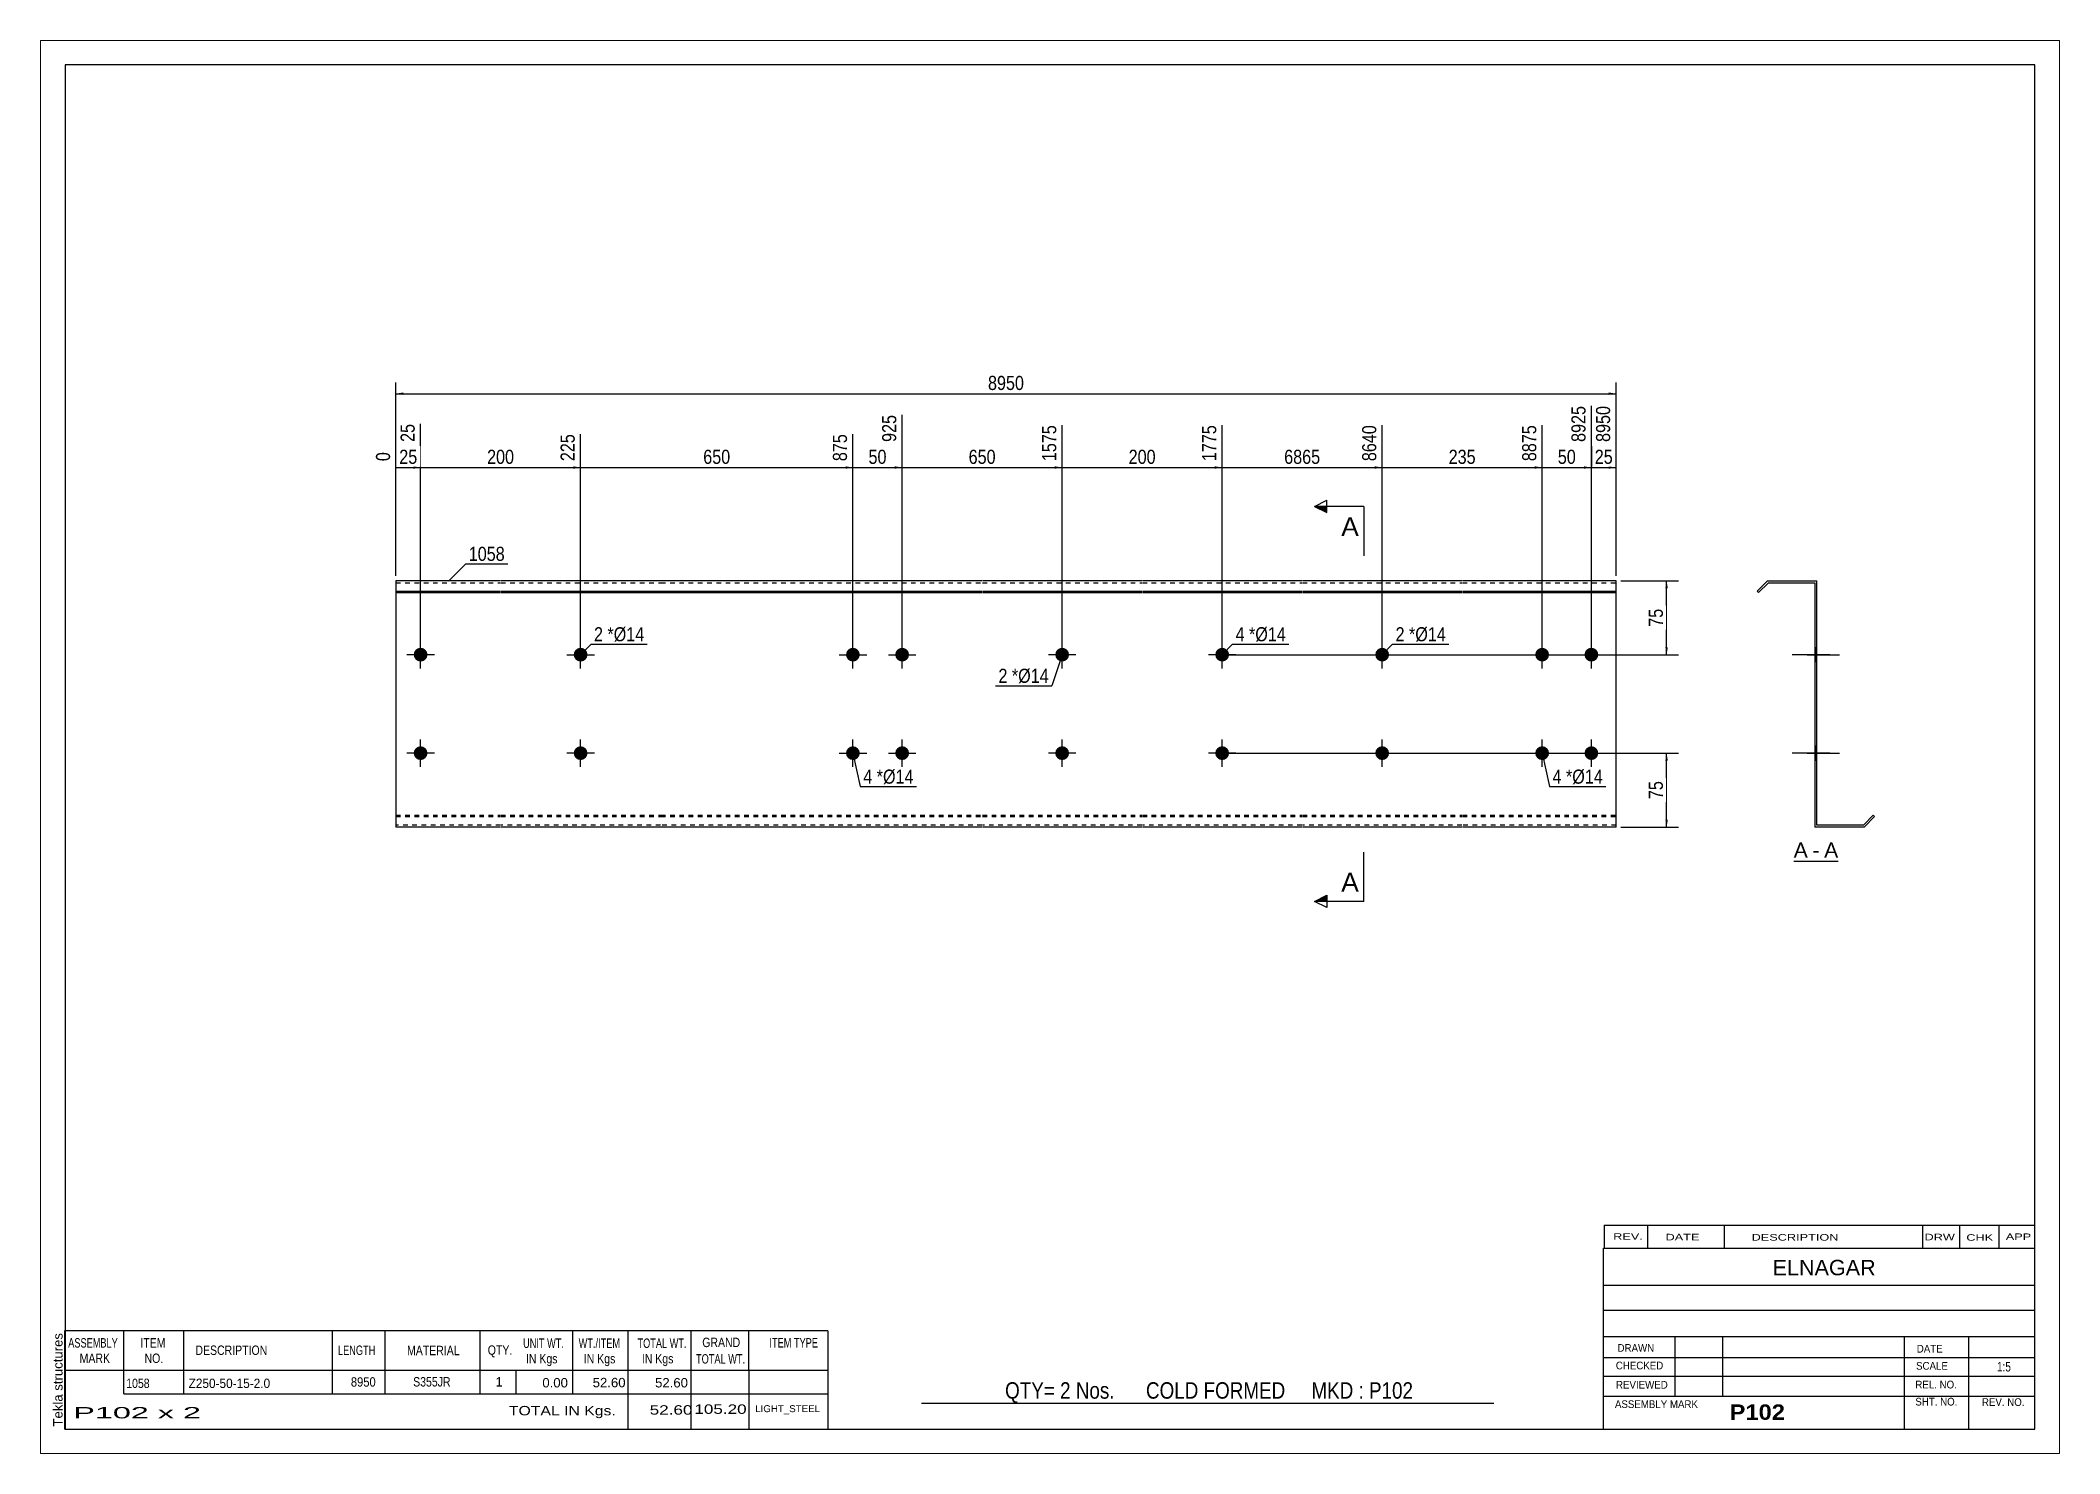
# Paper-space layout 'Layout1' of a CAD drawing. Header units: millimetres. Extents: x 0 to 410, y 0 to 287.
# The model-space entities are those that its viewports show. They can reach past a viewport. Long polylines and large blocks are cut down to what shows.
import ezdxf

# ---------------------------------------------------------------- set-up
doc = ezdxf.new("R2010")
doc.units = ezdxf.units.MM
doc.linetypes.add('DXK_LINE_DOT1', pattern=[1.8814, 0.9407, -0.9407])
doc.layers.add('Viewport layer', color=7, linetype='Continuous', plot=False)
doc.styles.add('Arial', font='ARIAL.TTF', dxfattribs={"height": 0.2})
doc.styles.add('Arial Bold', font='ARIALBD.TTF', dxfattribs={"height": 0.2})
doc.styles.add('Arial Narrow', font='ARIALN.TTF', dxfattribs={"height": 0.2})

# ---------------------------------------------------------------- blocks, each defined once
blk = doc.blocks.new('Unknown-629082583-1634')
at = {"color": 5, "linetype": 'Continuous'}
for p, q in [((332.8, 129.75), (-67.2, 129.75)), ((-67.2, 129.75), (-67.2, -147.25)), ((332.8, -147.25), (332.8, 129.75)), ((-67.2, -147.25), (332.8, -147.25))]:
    blk.add_line(p, q, dxfattribs=at)
at = {"color": 174, "linetype": 'Continuous', "style": 'Arial'}
blk.add_text('Tekla structures', height=1.9102, rotation=90, dxfattribs=at).set_placement((-67.7, -146.75))
blk = doc.blocks.new('Unknown-629082583-12 - 1232')
at = {"color": 7, "linetype": 'Continuous'}
blk.add_line((283.81, -31.95), (292.84, -31.95), dxfattribs=at)
at = {"color": 0, "linetype": 'Continuous'}
blk.add_wipeout([(286.65, -31.2), (286.65, -28), (283.81, -28), (283.81, -31.2)], dxfattribs=at)
blk.add_wipeout([(289.03, -31.2), (289.03, -28), (287.61, -28), (287.61, -31.2)], dxfattribs=at)
at = {"color": 96, "linetype": 'Continuous', "style": 'Arial'}
blk.add_text('A', height=3.06, dxfattribs=at).set_placement((283.81, -31.2))
at = {"color": 0, "linetype": 'Continuous'}
blk.add_wipeout([(292.84, -31.2), (292.84, -28), (289.99, -28), (289.99, -31.2)], dxfattribs=at)
at = {"color": 96, "linetype": 'Continuous', "style": 'Arial'}
for s, p in [('A', (289.99, -31.2)), ('-', (287.61, -31.2))]:
    blk.add_text(s, height=3.06, dxfattribs=at).set_placement(p)
blk = doc.blocks.new('Bolt-629082583-1223 - 1203')
at = {"linetype": 'Continuous'}
blk.add_hatch(color=3, dxfattribs=at).paths.add_polyline_path([(133.87, -10, -1), (136.67, -10, -1)])
at = {"color": 3, "linetype": 'Continuous'}
for p, q in [((135.27, -12.8), (135.27, -7.2)), ((138.07, -10), (132.47, -10))]:
    blk.add_line(p, q, dxfattribs=at)
blk = doc.blocks.new('Part-629082583-1218 - 1203')
at = {"color": 2, "linetype": 'Continuous'}
for p, q in [((21.19, 25), (0, 25)), ((0, 25), (0, -25)), ((53.68, 25), (21.29, 25)), ((118.98, 25), (53.78, 25)), ((151.46, 25), (119.08, 25)), ((183.95, 25), (151.56, 25)), ((216.44, 25), (184.05, 25)), ((247.73, 25), (216.54, 25)), ((247.73, -25), (247.73, 25)), ((0, 22.88), (21.19, 22.88)), ((0, 22.6), (21.19, 22.6)), ((21.29, 22.88), (53.68, 22.88)), ((21.29, 22.6), (53.68, 22.6)), ((53.78, 22.88), (118.98, 22.88)), ((53.78, 22.6), (118.98, 22.6)), ((119.08, 22.88), (151.46, 22.88)), ((119.08, 22.6), (151.46, 22.6)), ((151.56, 22.88), (183.95, 22.88)), ((151.56, 22.6), (183.95, 22.6)), ((184.05, 22.88), (216.44, 22.88)), ((184.05, 22.6), (216.44, 22.6)), ((216.54, 22.88), (247.73, 22.88)), ((216.54, 22.6), (247.73, 22.6)), ((21.19, -25), (0, -25)), ((53.68, -25), (21.29, -25)), ((118.98, -25), (53.78, -25)), ((151.46, -25), (119.08, -25)), ((183.95, -25), (151.56, -25)), ((216.44, -25), (184.05, -25)), ((247.73, -25), (216.54, -25))]:
    blk.add_line(p, q, dxfattribs=at)
at = {"color": 7, "linetype": 'DXK_LINE_DOT1'}
for p, q in [((0, 24.6), (21.19, 24.6)), ((21.29, 24.6), (53.68, 24.6)), ((53.78, 24.6), (118.98, 24.6)), ((119.08, 24.6), (151.46, 24.6)), ((151.56, 24.6), (183.95, 24.6)), ((184.05, 24.6), (216.44, 24.6)), ((216.54, 24.6), (247.73, 24.6)), ((0, -22.6), (21.19, -22.6)), ((0, -22.88), (21.19, -22.88)), ((21.19, -24.6), (0, -24.6)), ((21.29, -22.6), (53.68, -22.6)), ((21.29, -22.88), (53.68, -22.88)), ((53.68, -24.6), (21.29, -24.6)), ((53.78, -22.6), (118.98, -22.6)), ((53.78, -22.88), (118.98, -22.88)), ((118.98, -24.6), (53.78, -24.6)), ((119.08, -22.6), (151.46, -22.6)), ((119.08, -22.88), (151.46, -22.88)), ((151.46, -24.6), (119.08, -24.6)), ((151.56, -22.6), (183.95, -22.6)), ((151.56, -22.88), (183.95, -22.88)), ((183.95, -24.6), (151.56, -24.6)), ((184.05, -22.6), (216.44, -22.6)), ((184.05, -22.88), (216.44, -22.88)), ((216.44, -24.6), (184.05, -24.6)), ((216.54, -22.6), (247.73, -22.6)), ((216.54, -22.88), (247.73, -22.88)), ((247.73, -24.6), (216.54, -24.6))]:
    blk.add_line(p, q, dxfattribs=at)
blk = doc.blocks.new('Bolt-629082583-1219 - 1203')
at = {"linetype": 'Continuous'}
for points in [[(3.6, 10, -1), (6.4, 10, -1)], [(166.36, 10, -1), (169.16, 10, -1)]]:
    blk.add_hatch(color=3, dxfattribs=at).paths.add_polyline_path(points)
at = {"color": 3, "linetype": 'Continuous'}
for p, q in [((5, 7.2), (5, 12.8)), ((167.76, 7.2), (167.76, 12.8)), ((7.8, 10), (2.2, 10)), ((170.56, 10), (164.96, 10))]:
    blk.add_line(p, q, dxfattribs=at)
blk = doc.blocks.new('Bolt-629082583-1220 - 1203')
at = {"linetype": 'Continuous'}
for points in [[(3.6, -10, -1), (6.4, -10, -1)], [(166.36, -10, -1), (169.16, -10, -1)]]:
    blk.add_hatch(color=3, dxfattribs=at).paths.add_polyline_path(points)
at = {"color": 3, "linetype": 'Continuous'}
for p, q in [((5, -12.8), (5, -7.2)), ((167.76, -12.8), (167.76, -7.2)), ((7.8, -10), (2.2, -10)), ((170.56, -10), (164.96, -10))]:
    blk.add_line(p, q, dxfattribs=at)
blk = doc.blocks.new('Bolt-629082583-1221 - 1203')
at = {"linetype": 'Continuous'}
for points in [[(91.38, 10, -1), (94.18, 10, -1)], [(101.38, 10, -1), (104.18, 10, -1)], [(91.38, -10, -1), (94.18, -10, -1)], [(101.38, -10, -1), (104.18, -10, -1)]]:
    blk.add_hatch(color=3, dxfattribs=at).paths.add_polyline_path(points)
at = {"color": 3, "linetype": 'Continuous'}
for p, q in [((92.78, 7.2), (92.78, 12.8)), ((102.78, 7.2), (102.78, 12.8)), ((89.98, 10), (95.58, 10)), ((99.98, 10), (105.58, 10)), ((92.78, -12.8), (92.78, -7.2)), ((102.78, -12.8), (102.78, -7.2)), ((89.98, -10), (95.58, -10)), ((99.98, -10), (105.58, -10))]:
    blk.add_line(p, q, dxfattribs=at)
blk = doc.blocks.new('Bolt-629082583-1222 - 1203')
at = {"linetype": 'Continuous'}
blk.add_hatch(color=3, dxfattribs=at).paths.add_polyline_path([(36.09, 10, -1), (38.89, 10, -1)])
at = {"color": 3, "linetype": 'Continuous'}
for p, q in [((37.49, 7.2), (37.49, 12.8)), ((34.69, 10), (40.29, 10))]:
    blk.add_line(p, q, dxfattribs=at)
blk = doc.blocks.new('Bolt-629082583-1224 - 1203')
at = {"linetype": 'Continuous'}
blk.add_hatch(color=3, dxfattribs=at).paths.add_polyline_path([(36.09, -10, -1), (38.89, -10, -1)])
at = {"color": 3, "linetype": 'Continuous'}
for p, q in [((37.49, -12.8), (37.49, -7.2)), ((40.29, -10), (34.69, -10))]:
    blk.add_line(p, q, dxfattribs=at)
blk = doc.blocks.new('Bolt-629082583-1225 - 1203')
at = {"linetype": 'Continuous'}
blk.add_hatch(color=3, dxfattribs=at).paths.add_polyline_path([(133.87, 10, -1), (136.67, 10, -1)])
at = {"color": 3, "linetype": 'Continuous'}
for p, q in [((135.27, 7.2), (135.27, 12.8)), ((138.07, 10), (132.47, 10))]:
    blk.add_line(p, q, dxfattribs=at)
blk = doc.blocks.new('Bolt-629082583-1226 - 1203')
at = {"linetype": 'Continuous'}
for points in [[(231.33, 10, -1), (234.13, 10, -1)], [(241.33, 10, -1), (244.13, 10, -1)], [(231.33, -10, -1), (234.13, -10, -1)], [(241.33, -10, -1), (244.13, -10, -1)]]:
    blk.add_hatch(color=3, dxfattribs=at).paths.add_polyline_path(points)
at = {"color": 3, "linetype": 'Continuous'}
for p, q in [((232.73, 7.2), (232.73, 12.8)), ((242.73, 7.2), (242.73, 12.8)), ((229.93, 10), (235.53, 10)), ((239.93, 10), (245.53, 10)), ((232.73, -12.8), (232.73, -7.2)), ((242.73, -12.8), (242.73, -7.2)), ((229.93, -10), (235.53, -10)), ((239.93, -10), (245.53, -10))]:
    blk.add_line(p, q, dxfattribs=at)
blk = doc.blocks.new('Bolt-629082583-1227 - 1203')
at = {"linetype": 'Continuous'}
for points in [[(198.85, 10, -1), (201.65, 10, -1)], [(198.85, -10, -1), (201.65, -10, -1)]]:
    blk.add_hatch(color=3, dxfattribs=at).paths.add_polyline_path(points)
at = {"color": 3, "linetype": 'Continuous'}
for p, q in [((200.25, 7.2), (200.25, 12.8)), ((197.45, 10), (203.05, 10)), ((200.25, -12.8), (200.25, -7.2)), ((197.45, -10), (203.05, -10))]:
    blk.add_line(p, q, dxfattribs=at)
blk = doc.blocks.new('Bolt-629082583-1240 - 1232')
at = {"linetype": 'Continuous'}
blk.add_hatch(color=3, dxfattribs=at).paths.add_polyline_path([(288.12, -8.6), (288.12, -11.4), (288.52, -11.4), (288.52, -8.6)])
at = {"color": 3, "linetype": 'Continuous'}
for p, q in [((286.52, -10), (293.12, -10)), ((288.12, -8.6), (288.52, -8.6)), ((288.12, -11.4), (288.52, -11.4))]:
    blk.add_line(p, q, dxfattribs=at)
blk = doc.blocks.new('Part-629082583-1234 - 1232')
at = {"color": 2, "linetype": 'Continuous'}
for p, q in [((278.52, 25), (276.4, 22.88)), ((278.52, 25), (288.52, 25)), ((288.52, -24.6), (288.52, 25)), ((276.4, 22.88), (276.68, 22.6)), ((278.69, 24.6), (276.68, 22.6)), ((278.69, 24.6), (288.12, 24.6)), ((288.12, 24.6), (288.12, -25)), ((297.96, -24.6), (288.52, -24.6)), ((297.96, -24.6), (299.96, -22.6)), ((298.12, -25), (300.24, -22.88)), ((300.24, -22.88), (299.96, -22.6)), ((298.12, -25), (288.12, -25))]:
    blk.add_line(p, q, dxfattribs=at)
blk = doc.blocks.new('Bolt-629082583-1235 - 1232')
at = {"linetype": 'Continuous'}
blk.add_hatch(color=3, dxfattribs=at).paths.add_polyline_path([(288.12, 11.4), (288.12, 8.6), (288.52, 8.6), (288.52, 11.4)])
blk.add_hatch(color=3, dxfattribs=at).paths.add_polyline_path([(288.12, 11.4), (288.12, 8.6), (288.52, 8.6), (288.52, 11.4)])
at = {"color": 3, "linetype": 'Continuous'}
for p, q in [((286.52, 10), (293.12, 10)), ((286.52, 10), (293.12, 10)), ((288.12, 11.4), (288.52, 11.4)), ((288.12, 11.4), (288.52, 11.4)), ((288.12, 8.6), (288.52, 8.6)), ((288.12, 8.6), (288.52, 8.6))]:
    blk.add_line(p, q, dxfattribs=at)
blk = doc.blocks.new('Bolt-629082583-1236 - 1232')
at = {"linetype": 'Continuous'}
blk.add_hatch(color=3, dxfattribs=at).paths.add_polyline_path([(288.12, -8.6), (288.12, -11.4), (288.52, -11.4), (288.52, -8.6)])
blk.add_hatch(color=3, dxfattribs=at).paths.add_polyline_path([(288.12, -8.6), (288.12, -11.4), (288.52, -11.4), (288.52, -8.6)])
at = {"color": 3, "linetype": 'Continuous'}
for p, q in [((286.52, -10), (293.12, -10)), ((286.52, -10), (293.12, -10)), ((288.12, -8.6), (288.52, -8.6)), ((288.12, -8.6), (288.52, -8.6)), ((288.12, -11.4), (288.52, -11.4)), ((288.12, -11.4), (288.52, -11.4))]:
    blk.add_line(p, q, dxfattribs=at)
blk = doc.blocks.new('Bolt-629082583-1237 - 1232')
at = {"linetype": 'Continuous'}
for points in [[(288.12, 11.4), (288.12, 8.6), (288.52, 8.6), (288.52, 11.4)], [(288.12, 11.4), (288.12, 8.6), (288.52, 8.6), (288.52, 11.4)], [(288.12, -8.6), (288.12, -11.4), (288.52, -11.4), (288.52, -8.6)], [(288.12, -8.6), (288.12, -11.4), (288.52, -11.4), (288.52, -8.6)]]:
    blk.add_hatch(color=3, dxfattribs=at).paths.add_polyline_path(points)
at = {"color": 3, "linetype": 'Continuous'}
for p, q in [((291.12, 10), (283.52, 10)), ((291.12, 10), (283.52, 10)), ((288.52, 11.4), (288.12, 11.4)), ((288.52, 11.4), (288.12, 11.4)), ((288.52, 8.6), (288.12, 8.6)), ((288.52, 8.6), (288.12, 8.6)), ((291.12, -10), (283.52, -10)), ((291.12, -10), (283.52, -10)), ((288.52, -8.6), (288.12, -8.6)), ((288.52, -8.6), (288.12, -8.6)), ((288.52, -11.4), (288.12, -11.4)), ((288.52, -11.4), (288.12, -11.4))]:
    blk.add_line(p, q, dxfattribs=at)
blk = doc.blocks.new('Bolt-629082583-1238 - 1232')
at = {"linetype": 'Continuous'}
blk.add_hatch(color=3, dxfattribs=at).paths.add_polyline_path([(288.12, 11.4), (288.12, 8.6), (288.52, 8.6), (288.52, 11.4)])
at = {"color": 3, "linetype": 'Continuous'}
for p, q in [((290.42, 10), (283.82, 10)), ((288.52, 11.4), (288.12, 11.4)), ((288.52, 8.6), (288.12, 8.6))]:
    blk.add_line(p, q, dxfattribs=at)
blk = doc.blocks.new('Bolt-629082583-1239 - 1232')
at = {"linetype": 'Continuous'}
blk.add_hatch(color=3, dxfattribs=at).paths.add_polyline_path([(288.12, -8.6), (288.12, -11.4), (288.52, -11.4), (288.52, -8.6)])
at = {"color": 3, "linetype": 'Continuous'}
for p, q in [((286.52, -10), (293.12, -10)), ((288.12, -8.6), (288.52, -8.6)), ((288.12, -11.4), (288.52, -11.4))]:
    blk.add_line(p, q, dxfattribs=at)
blk = doc.blocks.new('Bolt-629082583-1241 - 1232')
at = {"linetype": 'Continuous'}
blk.add_hatch(color=3, dxfattribs=at).paths.add_polyline_path([(288.12, 11.4), (288.12, 8.6), (288.52, 8.6), (288.52, 11.4)])
at = {"color": 3, "linetype": 'Continuous'}
for p, q in [((286.52, 10), (293.12, 10)), ((288.12, 11.4), (288.52, 11.4)), ((288.12, 8.6), (288.52, 8.6))]:
    blk.add_line(p, q, dxfattribs=at)
blk = doc.blocks.new('Bolt-629082583-1242 - 1232')
at = {"linetype": 'Continuous'}
for points in [[(288.12, 11.4), (288.12, 8.6), (288.52, 8.6), (288.52, 11.4)], [(288.12, 11.4), (288.12, 8.6), (288.52, 8.6), (288.52, 11.4)], [(288.12, -8.6), (288.12, -11.4), (288.52, -11.4), (288.52, -8.6)], [(288.12, -8.6), (288.12, -11.4), (288.52, -11.4), (288.52, -8.6)]]:
    blk.add_hatch(color=3, dxfattribs=at).paths.add_polyline_path(points)
at = {"color": 3, "linetype": 'Continuous'}
for p, q in [((291.12, 10), (283.52, 10)), ((291.12, 10), (283.52, 10)), ((288.52, 11.4), (288.12, 11.4)), ((288.52, 11.4), (288.12, 11.4)), ((288.52, 8.6), (288.12, 8.6)), ((288.52, 8.6), (288.12, 8.6)), ((291.12, -10), (283.52, -10)), ((291.12, -10), (283.52, -10)), ((288.52, -8.6), (288.12, -8.6)), ((288.52, -8.6), (288.12, -8.6)), ((288.52, -11.4), (288.12, -11.4)), ((288.52, -11.4), (288.12, -11.4))]:
    blk.add_line(p, q, dxfattribs=at)
blk = doc.blocks.new('Bolt-629082583-1243 - 1232')
at = {"linetype": 'Continuous'}
for points in [[(288.12, 11.4), (288.12, 8.6), (288.52, 8.6), (288.52, 11.4)], [(288.12, -8.6), (288.12, -11.4), (288.52, -11.4), (288.52, -8.6)]]:
    blk.add_hatch(color=3, dxfattribs=at).paths.add_polyline_path(points)
at = {"color": 3, "linetype": 'Continuous'}
for p, q in [((290.12, 10), (283.52, 10)), ((288.52, 11.4), (288.12, 11.4)), ((288.52, 8.6), (288.12, 8.6)), ((290.12, -10), (283.52, -10)), ((288.52, -8.6), (288.12, -8.6)), ((288.52, -11.4), (288.12, -11.4))]:
    blk.add_line(p, q, dxfattribs=at)
blk = doc.blocks.new('StraightDimension-629082583-1304 - 1203')
at = {"linetype": 'Continuous'}
for points in [[(257.75, 23.5), (258, 25), (258.25, 23.5)], [(258.25, 11.5), (258, 10), (257.75, 11.5)]]:
    blk.add_hatch(color=7, dxfattribs=at).paths.add_polyline_path(points)
at = {"color": 7, "linetype": 'Continuous'}
for p, q in [((248.73, 25), (260.4, 25)), ((258, 10), (258, 25)), ((168.76, 10), (260.4, 10))]:
    blk.add_line(p, q, dxfattribs=at)
at = {"color": 0}
blk.add_wipeout([(257.85, 19.93), (253.65, 19.93), (253.65, 15.07), (257.85, 15.07)], dxfattribs=at)
at = {"color": 3, "style": 'Arial Narrow'}
blk.add_text('75', height=2.863, rotation=90.0002, dxfattribs=at).set_placement((257.25, 15.67))
blk = doc.blocks.new('StraightDimension-629082583-1255 - 1203')
at = {"linetype": 'Continuous'}
blk.add_hatch(color=7, dxfattribs=at).paths.add_polyline_path([(246.23, 48.25), (247.73, 48), (246.23, 47.75)])
at = {"color": 7, "linetype": 'Continuous'}
for p, q in [((242.73, 11), (242.73, 60.51)), ((247.73, 26), (247.73, 60.51)), ((242.73, 48), (247.73, 48))]:
    blk.add_line(p, q, dxfattribs=at)
at = {"color": 0}
blk.add_wipeout([(247.66, 48.15), (247.66, 52.35), (242.81, 52.35), (242.81, 48.15)], dxfattribs=at)
at = {"color": 0, "linetype": 'Continuous'}
blk.add_wipeout([(247.13, 61.11), (242.93, 61.11), (242.93, 52.6), (247.13, 52.6)], dxfattribs=at)
at = {"color": 3, "linetype": 'Continuous', "style": 'Arial Narrow'}
blk.add_text('8950', height=2.863, rotation=90.0002, dxfattribs=at).set_placement((246.53, 53.2))
at = {"color": 3, "style": 'Arial Narrow'}
blk.add_text('25', height=2.863, dxfattribs=at).set_placement((243.41, 48.75))
blk = doc.blocks.new('StraightDimension-629082583-1256 - 1203')
at = {"linetype": 'Continuous'}
blk.add_hatch(color=7, dxfattribs=at).paths.add_polyline_path([(241.23, 48.25), (242.73, 48), (241.23, 47.75)])
at = {"color": 7, "linetype": 'Continuous'}
for p, q in [((242.73, 11), (242.73, 60.51)), ((232.73, 11), (232.73, 56.61)), ((232.73, 48), (242.73, 48))]:
    blk.add_line(p, q, dxfattribs=at)
at = {"color": 0}
blk.add_wipeout([(240.16, 48.15), (240.16, 52.35), (235.31, 52.35), (235.31, 48.15)], dxfattribs=at)
at = {"color": 0, "linetype": 'Continuous'}
blk.add_wipeout([(242.13, 61.11), (237.93, 61.11), (237.93, 52.6), (242.13, 52.6)], dxfattribs=at)
at = {"color": 3, "linetype": 'Continuous', "style": 'Arial Narrow'}
blk.add_text('8925', height=2.863, rotation=90.0002, dxfattribs=at).set_placement((241.53, 53.2))
at = {"color": 3, "style": 'Arial Narrow'}
blk.add_text('50', height=2.863, dxfattribs=at).set_placement((235.91, 48.75))
blk = doc.blocks.new('StraightDimension-629082583-1257 - 1203')
at = {"linetype": 'Continuous'}
blk.add_hatch(color=7, dxfattribs=at).paths.add_polyline_path([(231.23, 48.25), (232.73, 48), (231.23, 47.75)])
at = {"color": 7, "linetype": 'Continuous'}
for p, q in [((200.25, 11), (200.25, 56.61)), ((232.73, 11), (232.73, 56.61)), ((200.25, 48), (232.73, 48))]:
    blk.add_line(p, q, dxfattribs=at)
at = {"color": 0, "linetype": 'Continuous'}
blk.add_wipeout([(232.13, 57.21), (227.93, 57.21), (227.93, 48.7), (232.13, 48.7)], dxfattribs=at)
at = {"color": 0}
blk.add_wipeout([(219.83, 48.15), (219.83, 52.35), (213.15, 52.35), (213.15, 48.15)], dxfattribs=at)
at = {"color": 3, "linetype": 'Continuous', "style": 'Arial Narrow'}
blk.add_text('8875', height=2.863, rotation=90.0002, dxfattribs=at).set_placement((231.53, 49.3))
at = {"color": 3, "style": 'Arial Narrow'}
blk.add_text('235', height=2.863, dxfattribs=at).set_placement((213.75, 48.75))
blk = doc.blocks.new('StraightDimension-629082583-1258 - 1203')
at = {"linetype": 'Continuous'}
blk.add_hatch(color=7, dxfattribs=at).paths.add_polyline_path([(198.75, 48.25), (200.25, 48), (198.75, 47.75)])
at = {"color": 7, "linetype": 'Continuous'}
for p, q in [((167.76, 11), (167.76, 56.61)), ((200.25, 11), (200.25, 56.61)), ((167.76, 48), (200.25, 48))]:
    blk.add_line(p, q, dxfattribs=at)
at = {"color": 0, "linetype": 'Continuous'}
blk.add_wipeout([(199.65, 57.21), (195.45, 57.21), (195.45, 48.7), (199.65, 48.7)], dxfattribs=at)
at = {"color": 0}
blk.add_wipeout([(188.26, 48.15), (188.26, 52.35), (179.75, 52.35), (179.75, 48.15)], dxfattribs=at)
at = {"color": 3, "linetype": 'Continuous', "style": 'Arial Narrow'}
blk.add_text('8640', height=2.863, rotation=90.0002, dxfattribs=at).set_placement((199.05, 49.3))
at = {"color": 3, "style": 'Arial Narrow'}
blk.add_text('6865', height=2.863, dxfattribs=at).set_placement((180.35, 48.75))
blk = doc.blocks.new('StraightDimension-629082583-1259 - 1203')
at = {"linetype": 'Continuous'}
blk.add_hatch(color=7, dxfattribs=at).paths.add_polyline_path([(166.26, 48.25), (167.76, 48), (166.26, 47.75)])
at = {"color": 7, "linetype": 'Continuous'}
for p, q in [((135.27, 11), (135.27, 56.61)), ((167.76, 11), (167.76, 56.61)), ((135.27, 48), (167.76, 48))]:
    blk.add_line(p, q, dxfattribs=at)
at = {"color": 0, "linetype": 'Continuous'}
blk.add_wipeout([(167.16, 57.21), (162.96, 57.21), (162.96, 48.7), (167.16, 48.7)], dxfattribs=at)
at = {"color": 0}
blk.add_wipeout([(154.86, 48.15), (154.86, 52.35), (148.17, 52.35), (148.17, 48.15)], dxfattribs=at)
at = {"color": 3, "linetype": 'Continuous', "style": 'Arial Narrow'}
blk.add_text('1775', height=2.863, rotation=90.0002, dxfattribs=at).set_placement((166.56, 49.3))
at = {"color": 3, "style": 'Arial Narrow'}
blk.add_text('200', height=2.863, dxfattribs=at).set_placement((148.77, 48.75))
blk = doc.blocks.new('StraightDimension-629082583-1260 - 1203')
at = {"linetype": 'Continuous'}
blk.add_hatch(color=7, dxfattribs=at).paths.add_polyline_path([(133.77, 48.25), (135.27, 48), (133.77, 47.75)])
at = {"color": 7, "linetype": 'Continuous'}
for p, q in [((102.78, 11), (102.78, 58.68)), ((135.27, 11), (135.27, 56.61)), ((102.78, 48), (135.27, 48))]:
    blk.add_line(p, q, dxfattribs=at)
at = {"color": 0, "linetype": 'Continuous'}
blk.add_wipeout([(134.67, 57.21), (130.47, 57.21), (130.47, 48.7), (134.67, 48.7)], dxfattribs=at)
at = {"color": 0}
blk.add_wipeout([(122.37, 48.15), (122.37, 52.35), (115.68, 52.35), (115.68, 48.15)], dxfattribs=at)
at = {"color": 3, "linetype": 'Continuous', "style": 'Arial Narrow'}
blk.add_text('1575', height=2.863, rotation=90.0002, dxfattribs=at).set_placement((134.07, 49.3))
at = {"color": 3, "style": 'Arial Narrow'}
blk.add_text('650', height=2.863, dxfattribs=at).set_placement((116.28, 48.75))
blk = doc.blocks.new('StraightDimension-629082583-1318 - 1203')
at = {"linetype": 'Continuous'}
for points in [[(1.5, 62.75), (0, 63), (1.5, 63.25)], [(246.23, 63.25), (247.73, 63), (246.23, 62.75)]]:
    blk.add_hatch(color=7, dxfattribs=at).paths.add_polyline_path(points)
at = {"color": 7, "linetype": 'Continuous'}
for p, q in [((0, 26), (0, 65.25)), ((0, 63), (247.73, 63)), ((247.73, 26), (247.73, 65.25))]:
    blk.add_line(p, q, dxfattribs=at)
at = {"color": 0}
blk.add_wipeout([(128.12, 63.15), (128.12, 67.35), (119.61, 67.35), (119.61, 63.15)], dxfattribs=at)
at = {"color": 3, "style": 'Arial Narrow'}
blk.add_text('8950', height=2.863, dxfattribs=at).set_placement((120.21, 63.75))
blk = doc.blocks.new('StraightDimension-629082583-1261 - 1203')
at = {"linetype": 'Continuous'}
blk.add_hatch(color=7, dxfattribs=at).paths.add_polyline_path([(101.28, 48.25), (102.78, 48), (101.28, 47.75)])
at = {"color": 7, "linetype": 'Continuous'}
for p, q in [((102.78, 11), (102.78, 58.68)), ((92.78, 11), (92.78, 54.78)), ((92.78, 48), (102.78, 48))]:
    blk.add_line(p, q, dxfattribs=at)
at = {"color": 0}
blk.add_wipeout([(100.21, 48.15), (100.21, 52.35), (95.35, 52.35), (95.35, 48.15)], dxfattribs=at)
at = {"color": 0, "linetype": 'Continuous'}
blk.add_wipeout([(102.18, 59.28), (97.98, 59.28), (97.98, 52.6), (102.18, 52.6)], dxfattribs=at)
at = {"color": 3, "linetype": 'Continuous', "style": 'Arial Narrow'}
blk.add_text('925', height=2.863, rotation=90.0002, dxfattribs=at).set_placement((101.58, 53.2))
at = {"color": 3, "style": 'Arial Narrow'}
blk.add_text('50', height=2.863, dxfattribs=at).set_placement((95.95, 48.75))
blk = doc.blocks.new('StraightDimension-629082583-1262 - 1203')
at = {"linetype": 'Continuous'}
blk.add_hatch(color=7, dxfattribs=at).paths.add_polyline_path([(91.28, 48.25), (92.78, 48), (91.28, 47.75)])
at = {"color": 7, "linetype": 'Continuous'}
for p, q in [((37.49, 11), (37.49, 54.78)), ((92.78, 11), (92.78, 54.78)), ((37.49, 48), (92.78, 48))]:
    blk.add_line(p, q, dxfattribs=at)
at = {"color": 0, "linetype": 'Continuous'}
blk.add_wipeout([(92.18, 55.38), (87.98, 55.38), (87.98, 48.7), (92.18, 48.7)], dxfattribs=at)
at = {"color": 0}
blk.add_wipeout([(68.48, 48.15), (68.48, 52.35), (61.79, 52.35), (61.79, 48.15)], dxfattribs=at)
at = {"color": 3, "linetype": 'Continuous', "style": 'Arial Narrow'}
blk.add_text('875', height=2.863, rotation=90.0002, dxfattribs=at).set_placement((91.58, 49.3))
at = {"color": 3, "style": 'Arial Narrow'}
blk.add_text('650', height=2.863, dxfattribs=at).set_placement((62.39, 48.75))
blk = doc.blocks.new('StraightDimension-629082583-1263 - 1203')
at = {"linetype": 'Continuous'}
blk.add_hatch(color=7, dxfattribs=at).paths.add_polyline_path([(35.99, 48.25), (37.49, 48), (35.99, 47.75)])
at = {"color": 7, "linetype": 'Continuous'}
for p, q in [((5, 11), (5, 56.86)), ((37.49, 11), (37.49, 54.78)), ((5, 48), (37.49, 48))]:
    blk.add_line(p, q, dxfattribs=at)
at = {"color": 0, "linetype": 'Continuous'}
blk.add_wipeout([(36.89, 55.38), (32.69, 55.38), (32.69, 48.7), (36.89, 48.7)], dxfattribs=at)
at = {"color": 0}
blk.add_wipeout([(24.59, 48.15), (24.59, 52.35), (17.9, 52.35), (17.9, 48.15)], dxfattribs=at)
at = {"color": 3, "linetype": 'Continuous', "style": 'Arial Narrow'}
blk.add_text('225', height=2.863, rotation=90.0002, dxfattribs=at).set_placement((36.29, 49.3))
at = {"color": 3, "style": 'Arial Narrow'}
blk.add_text('200', height=2.863, dxfattribs=at).set_placement((18.5, 48.75))
blk = doc.blocks.new('StraightDimension-629082583-1264 - 1203')
at = {"linetype": 'Continuous'}
blk.add_hatch(color=7, dxfattribs=at).paths.add_polyline_path([(3.5, 48.25), (5, 48), (3.5, 47.75)])
at = {"color": 7, "linetype": 'Continuous'}
for p, q in [((5, 11), (5, 56.86)), ((0, 26), (0, 51.13)), ((0, 48), (5, 48))]:
    blk.add_line(p, q, dxfattribs=at)
at = {"color": 0}
blk.add_wipeout([(4.93, 48.15), (4.93, 52.35), (0.07, 52.35), (0.07, 48.15)], dxfattribs=at)
at = {"color": 0, "linetype": 'Continuous'}
blk.add_wipeout([(4.4, 57.46), (0.2, 57.46), (0.2, 52.6), (4.4, 52.6)], dxfattribs=at)
blk.add_wipeout([(-0.6, 51.73), (-4.8, 51.73), (-4.8, 48.7), (-0.6, 48.7)], dxfattribs=at)
at = {"color": 3, "linetype": 'Continuous', "style": 'Arial Narrow'}
for s, height, p in [('25', 2.863, (3.8, 53.2)), ('0', 2.86, (-1.2, 49.3))]:
    blk.add_text(s, height=height, rotation=90.0002, dxfattribs=at).set_placement(p)
at = {"color": 3, "style": 'Arial Narrow'}
blk.add_text('25', height=2.863, dxfattribs=at).set_placement((0.67, 48.75))
blk = doc.blocks.new('StraightDimension-629082583-1311 - 1203')
at = {"linetype": 'Continuous'}
for points in [[(257.75, -11.5), (258, -10), (258.25, -11.5)], [(258.25, -23.5), (258, -25), (257.75, -23.5)]]:
    blk.add_hatch(color=7, dxfattribs=at).paths.add_polyline_path(points)
at = {"color": 7, "linetype": 'Continuous'}
for p, q in [((168.76, -10), (260.4, -10)), ((258, -25), (258, -10)), ((248.73, -25), (260.4, -25))]:
    blk.add_line(p, q, dxfattribs=at)
at = {"color": 0}
blk.add_wipeout([(257.85, -15.07), (253.65, -15.07), (253.65, -19.93), (257.85, -19.93)], dxfattribs=at)
at = {"color": 3, "style": 'Arial Narrow'}
blk.add_text('75', height=2.863, rotation=90.0002, dxfattribs=at).set_placement((257.25, -19.33))
blk = doc.blocks.new('CBS_BOM-629082583-1662')
at = {"color": 7, "linetype": 'Continuous'}
for p, q in [((-67.23, -135.28), (-67.23, -127.28)), ((-67.23, -127.28), (87.69, -127.28)), ((-55.23, -135.28), (-55.23, -127.28)), ((-43.04, -135.28), (-43.04, -127.28)), ((-12.88, -135.28), (-12.88, -127.28)), ((-2.2, -135.28), (-2.2, -127.28)), ((17.12, -135.28), (17.12, -127.28)), ((35.92, -135.28), (35.92, -127.28)), ((47.13, -135.28), (47.13, -127.28)), ((59.92, -135.28), (59.92, -127.28)), ((71.67, -135.28), (71.67, -127.28)), ((87.69, -127.29), (87.69, -135.27)), ((-67.23, -135.28), (87.69, -135.28)), ((-67.23, -140.08), (-67.23, -135.28)), ((-55.23, -140.08), (-55.23, -135.28)), ((-43.04, -140.08), (-43.04, -135.28)), ((-12.88, -140.08), (-12.88, -135.28)), ((-2.2, -140.08), (-2.2, -135.28)), ((17.12, -140.08), (17.12, -135.28)), ((24.38, -140.08), (24.38, -135.28)), ((35.92, -140.08), (35.92, -135.28)), ((47.13, -140.08), (47.13, -135.28)), ((59.92, -140.08), (59.92, -135.28)), ((71.69, -140.08), (71.69, -135.28)), ((87.69, -135.28), (87.69, -140.08)), ((-67.23, -147.28), (-67.23, -140.1)), ((-55.23, -140.08), (87.69, -140.08)), ((47.13, -147.28), (47.13, -140.1)), ((59.92, -147.28), (59.92, -140.1)), ((71.73, -147.28), (71.73, -140.1)), ((87.69, -140.08), (87.69, -147.28)), ((-67.23, -147.28), (87.69, -147.28))]:
    blk.add_line(p, q, dxfattribs=at)
at = {"color": 3, "linetype": 'Continuous', "style": 'Arial'}
for s, height, width, p in [('ASSEMBLY', 1.91, 0.7, (-66.55, -130.71)), ('ITEM', 1.91, 0.8, (-51.9, -130.71)), ('DESCRIPTION', 1.9102, 0.8, (-40.72, -132.21)), ('LENGTH', 1.91, 0.7, (-11.77, -132.21)), ('MATERIAL', 1.91, 0.8, (2.25, -132.26)), ('QTY.', 1.91, 0.8, (18.64, -132.18)), ('UNIT WT.', 1.91, 0.7, (25.81, -130.78)), ('WT./ITEM', 1.91, 0.7, (37.1, -130.78)), ('TOTAL WT.', 1.91, 0.7, (49.04, -130.78)), ('GRAND', 1.91, 0.8, (62.19, -130.62)), ('ITEM TYPE', 1.91, 0.7, (75.83, -130.7)), ('MARK', 1.91, 0.8, (-64.23, -133.84)), ('NO.', 1.91, 0.8, (-51.05, -133.84)), ('IN Kgs', 1.91, 0.8, (26.39, -133.92)), ('IN Kgs', 1.91, 0.8, (38.14, -133.92)), ('IN Kgs', 1.91, 0.8, (49.93, -133.92)), ('TOTAL WT.', 1.91, 0.7, (60.93, -133.96))]:
    blk.add_text(s, height=height, dxfattribs=dict(at, width=width)).set_placement(p)
at = {"color": 7, "linetype": 'Continuous', "style": 'Arial'}
for s, height, width, p in [('1058', 1.91, 0.8, (-54.77, -138.93)), ('Z250-50-15-2.0', 1.9102, 0.9, (-42.1, -138.93)), ('8950', 1.91, 0.85, (-9.16, -138.65)), ('S355JR', 1.91, 0.8, (3.49, -138.62))]:
    blk.add_text(s, height=height, dxfattribs=dict(at, width=width)).set_placement(p)
for s, p in [('1', (20.21, -138.62)), ('0.00', (29.72, -138.81)), ('52.60', (39.94, -138.78)), ('52.60', (52.61, -138.81))]:
    blk.add_text(s, height=1.91, dxfattribs=at).set_placement(p)
at = {"color": 6, "linetype": 'Continuous', "style": 'Arial'}
for s, height, width, p in [('P102 x 2', 2.292, 2.05, (-65.51, -145.09)), ('TOTAL IN Kgs.', 1.9102, 1.2, (22.93, -144.48)), ('52.60', 1.91, 1.3, (51.52, -144.33)), ('105.20', 1.91, 1.3, (60.59, -144.17))]:
    blk.add_text(s, height=height, dxfattribs=dict(at, width=width)).set_placement(p)
blk.add_text('LIGHT_STEEL', height=1.4135, dxfattribs=at).set_placement((72.94, -143.83))
blk = doc.blocks.new('CBS_CALLOFF-629082583-1663')
at = {"color": 7, "linetype": 'Continuous'}
blk.add_line((106.68, -141.98), (222.91, -142), dxfattribs=at)
at = {"color": 3, "linetype": 'Continuous', "style": 'Arial Narrow'}
blk.add_text('QTY= 2 Nos.      COLD FORMED     MKD : P102', height=3.3405, dxfattribs=at).set_placement((123.68, -141.09))
blk = doc.blocks.new('CBS_NAME_BLOG-629082583-1664')
at = {"color": 7, "linetype": 'Continuous'}
for p, q in [((245.21, -110.5), (332.73, -110.5)), ((245.21, -147.21), (245.21, -110.5)), ((245.21, -118.04), (332.73, -118.04)), ((245.28, -123.09), (332.8, -123.09)), ((245.21, -128.46), (332.73, -128.46)), ((259.73, -140.57), (259.73, -128.47)), ((269.42, -140.54), (269.42, -128.47)), ((306.33, -147.21), (306.33, -128.48)), ((319.38, -147.21), (319.38, -128.47)), ((245.22, -132.76), (332.8, -132.74)), ((245.21, -136.51), (332.73, -136.51)), ((245.21, -140.55), (332.73, -140.55)), ((245.21, -147.25), (332.8, -147.25))]:
    blk.add_line(p, q, dxfattribs=at)
at = {"color": 3, "linetype": 'Continuous', "style": 'Arial'}
blk.add_text('ELNAGAR', height=3.133, dxfattribs=at).set_placement((279.53, -116.03))
at = {"color": 3, "linetype": 'Continuous'}
for s, height, style, width, p in [('DRAWN', 1.566, 'Arial', 0.9, (248.04, -131.57)), ('DATE', 1.566, 'Arial', 0.9, (308.8, -131.73)), ('CHECKED', 1.566, 'Arial', 0.9, (247.69, -135.14)), ('SCALE', 1.566, 'Arial', 0.9, (308.65, -135.21)), ('1:5', 1.957, 'Arial Narrow', 0.9, (325.1, -135.57)), ('REVIEWED', 1.566, 'Arial', 0.9, (247.73, -139.06)), ('REL. NO.', 1.566, 'Arial', 0.9, (308.51, -139.01)), ('ASSEMBLY MARK', 1.5663, 'Arial', 0.9, (247.51, -142.99)), ('P102', 3.131, 'Arial Bold', 1.1, (270.79, -145.39)), ('SHT. NO.', 1.566, 'Arial', 0.9, (308.51, -142.48)), ('REV. NO.', 1.566, 'Arial', 0.9, (322.03, -142.57))]:
    blk.add_text(s, height=height, dxfattribs=dict(at, style=style, width=width)).set_placement(p)
blk = doc.blocks.new('CBS_REVISION-629082583-1665')
at = {"color": 7, "linetype": 'Continuous'}
for p, q in [((245.29, -105.87), (332.79, -105.87)), ((245.29, -105.87), (245.29, -110.5)), ((254.09, -105.87), (254.09, -110.5)), ((269.68, -105.87), (269.68, -110.44)), ((309.94, -105.87), (309.94, -110.5)), ((317.48, -105.87), (317.48, -110.5)), ((325.43, -105.87), (325.43, -110.5)), ((245.29, -110.5), (332.79, -110.5))]:
    blk.add_line(p, q, dxfattribs=at)
at = {"color": 7, "style": 'Arial Narrow', "width": 1.7}
for s, height, p in [('REV.', 1.326, (247.15, -108.82)), ('DATE', 1.326, (257.78, -108.94)), ('DESCRIPTION', 1.3257, (275.26, -108.99)), ('DRW', 1.326, (310.37, -108.93)), ('CHK', 1.326, (318.86, -109.02)), ('APP', 1.326, (326.86, -108.87))]:
    blk.add_text(s, height=height, dxfattribs=at).set_placement(p)
blk = doc.blocks.new('Mark-629082583-1347 - 1203')
at = {"color": 0}
blk.add_wipeout([(204.79, 12.72), (204.79, 15.72), (202.97, 15.72), (202.97, 12.72)], dxfattribs=at)
blk.add_wipeout([(204.79, 12.72), (204.79, 15.72), (202.97, 15.72), (202.97, 12.72)], dxfattribs=at)
at = {"color": 7, "linetype": 'Continuous'}
blk.add_line((200.25, 10), (202.37, 12.12), dxfattribs=at)
at = {"color": 0}
blk.add_wipeout([(206.97, 12.72), (206.97, 15.72), (205.69, 15.72), (205.69, 12.72)], dxfattribs=at)
blk.add_wipeout([(206.97, 12.72), (206.97, 15.72), (205.69, 15.72), (205.69, 12.72)], dxfattribs=at)
at = {"color": 3, "style": 'Arial Narrow'}
blk.add_text('2', height=2.86, dxfattribs=at).set_placement((202.97, 12.72))
at = {"color": 0}
blk.add_wipeout([(213.19, 12.72), (213.19, 15.72), (206.97, 15.72), (206.97, 12.72)], dxfattribs=at)
blk.add_wipeout([(213.19, 12.72), (213.19, 15.72), (206.97, 15.72), (206.97, 12.72)], dxfattribs=at)
at = {"color": 7, "linetype": 'Continuous'}
blk.add_line((202.37, 12.12), (213.79, 12.12), dxfattribs=at)
at = {"color": 3, "style": 'Arial Narrow'}
for s, height, p in [('*', 2.86, (205.69, 12.72)), ('Ø14', 2.863, (206.97, 12.72))]:
    blk.add_text(s, height=height, dxfattribs=at).set_placement(p)
blk = doc.blocks.new('MarkSet-629082583-1342 - 1203')
at = {"color": 0}
blk.add_wipeout([(124.16, 4.28), (124.16, 7.28), (122.33, 7.28), (122.33, 4.28)], dxfattribs=at)
blk.add_wipeout([(124.16, 4.28), (124.16, 7.28), (122.33, 7.28), (122.33, 4.28)], dxfattribs=at)
blk.add_wipeout([(126.33, 4.28), (126.33, 7.28), (125.06, 7.28), (125.06, 4.28)], dxfattribs=at)
blk.add_wipeout([(126.33, 4.28), (126.33, 7.28), (125.06, 7.28), (125.06, 4.28)], dxfattribs=at)
at = {"color": 3, "style": 'Arial Narrow'}
blk.add_text('2', height=2.86, dxfattribs=at).set_placement((122.33, 4.28))
at = {"color": 0}
blk.add_wipeout([(132.55, 4.28), (132.55, 7.28), (126.33, 7.28), (126.33, 4.28)], dxfattribs=at)
blk.add_wipeout([(132.55, 4.28), (132.55, 7.28), (126.33, 7.28), (126.33, 4.28)], dxfattribs=at)
at = {"color": 7, "linetype": 'Continuous'}
for p in [(135.27, 10), (121.73, 3.68)]:
    blk.add_line(p, (133.15, 3.68), dxfattribs=at)
at = {"color": 3, "style": 'Arial Narrow'}
for s, height, p in [('*', 2.86, (125.06, 4.28)), ('Ø14', 2.863, (126.33, 4.28))]:
    blk.add_text(s, height=height, dxfattribs=at).set_placement(p)
blk = doc.blocks.new('Mark-629082583-1346 - 1203')
at = {"color": 0}
blk.add_wipeout([(236.66, -16.2), (236.66, -13.2), (234.83, -13.2), (234.83, -16.2)], dxfattribs=at)
blk.add_wipeout([(236.66, -16.2), (236.66, -13.2), (234.83, -13.2), (234.83, -16.2)], dxfattribs=at)
at = {"color": 7, "linetype": 'Continuous'}
blk.add_line((232.73, -10), (234.23, -16.8), dxfattribs=at)
at = {"color": 0}
blk.add_wipeout([(238.84, -16.2), (238.84, -13.2), (237.56, -13.2), (237.56, -16.2)], dxfattribs=at)
blk.add_wipeout([(238.84, -16.2), (238.84, -13.2), (237.56, -13.2), (237.56, -16.2)], dxfattribs=at)
at = {"color": 3, "style": 'Arial Narrow'}
blk.add_text('4', height=2.86, dxfattribs=at).set_placement((234.83, -16.2))
at = {"color": 0}
blk.add_wipeout([(245.05, -16.2), (245.05, -13.2), (238.84, -13.2), (238.84, -16.2)], dxfattribs=at)
blk.add_wipeout([(245.05, -16.2), (245.05, -13.2), (238.84, -13.2), (238.84, -16.2)], dxfattribs=at)
at = {"color": 7, "linetype": 'Continuous'}
blk.add_line((234.23, -16.8), (245.65, -16.8), dxfattribs=at)
at = {"color": 3, "style": 'Arial Narrow'}
for s, height, p in [('*', 2.86, (237.56, -16.2)), ('Ø14', 2.863, (238.84, -16.2))]:
    blk.add_text(s, height=height, dxfattribs=at).set_placement(p)
blk = doc.blocks.new('SectionMark-629082583-1253 - 1203')
at = {"linetype": 'Continuous'}
for points in [[(188.99, 40.1), (188.99, 38.85), (186.49, 40.1)], [(188.99, -38.85), (188.99, -40.1), (186.49, -40.1)]]:
    blk.add_hatch(color=30, dxfattribs=at).paths.add_polyline_path(points)
at = {"color": 30, "linetype": 'Continuous'}
for p, q in [((186.49, 40.1), (188.99, 41.35)), ((188.99, 38.85), (188.99, 41.35)), ((186.49, 40.1), (188.99, 38.85)), ((186.49, -40.1), (188.99, -38.85)), ((188.99, -41.35), (186.49, -40.1)), ((188.99, -38.85), (188.99, -41.35))]:
    blk.add_line(p, q, dxfattribs=at)
at = {"color": 0, "linetype": 'Continuous'}
for points in [[(195.49, 34.1), (195.49, 38.1), (191.94, 38.1), (191.94, 34.1)], [(195.49, -38.1), (195.49, -34.1), (191.94, -34.1), (191.94, -38.1)]]:
    blk.add_wipeout(points, dxfattribs=at)
at = {"color": 30, "linetype": 'Continuous'}
for p, q in [((196.49, 40.1), (186.49, 40.1)), ((196.49, 40.1), (196.49, 30.1)), ((196.49, -40.1), (196.49, -30.1)), ((196.49, -40.1), (186.49, -40.1))]:
    blk.add_line(p, q, dxfattribs=at)
at = {"color": 96, "linetype": 'Continuous', "style": 'Arial'}
for p in [(191.94, 34.1), (191.94, -38.1)]:
    blk.add_text('A', height=3.82, dxfattribs=at).set_placement(p)
blk = doc.blocks.new('Mark-629082583-1321 - 1203')
at = {"color": 0}
blk.add_wipeout([(22.09, 29.04), (22.09, 32.04), (14.78, 32.04), (14.78, 29.04)], dxfattribs=at)
blk.add_wipeout([(22.09, 29.04), (22.09, 32.04), (14.78, 32.04), (14.78, 29.04)], dxfattribs=at)
at = {"color": 7, "linetype": 'Continuous'}
for p, q in [((10.65, 24.9), (14.18, 28.44)), ((14.18, 28.44), (22.69, 28.44))]:
    blk.add_line(p, q, dxfattribs=at)
at = {"color": 3, "style": 'Arial Narrow'}
blk.add_text('1058', height=2.863, dxfattribs=at).set_placement((14.78, 29.04))
blk = doc.blocks.new('MarkSet-629082583-1332 - 1203')
at = {"color": 0}
blk.add_wipeout([(172.31, 12.72), (172.31, 15.72), (170.48, 15.72), (170.48, 12.72)], dxfattribs=at)
blk.add_wipeout([(172.31, 12.72), (172.31, 15.72), (170.48, 15.72), (170.48, 12.72)], dxfattribs=at)
at = {"color": 7, "linetype": 'Continuous'}
blk.add_line((167.76, 10), (169.88, 12.12), dxfattribs=at)
at = {"color": 0}
blk.add_wipeout([(174.48, 12.72), (174.48, 15.72), (173.21, 15.72), (173.21, 12.72)], dxfattribs=at)
blk.add_wipeout([(174.48, 12.72), (174.48, 15.72), (173.21, 15.72), (173.21, 12.72)], dxfattribs=at)
at = {"color": 3, "style": 'Arial Narrow'}
blk.add_text('4', height=2.86, dxfattribs=at).set_placement((170.48, 12.72))
at = {"color": 0}
blk.add_wipeout([(180.7, 12.72), (180.7, 15.72), (174.48, 15.72), (174.48, 12.72)], dxfattribs=at)
blk.add_wipeout([(180.7, 12.72), (180.7, 15.72), (174.48, 15.72), (174.48, 12.72)], dxfattribs=at)
at = {"color": 7, "linetype": 'Continuous'}
blk.add_line((169.88, 12.12), (181.3, 12.12), dxfattribs=at)
at = {"color": 3, "style": 'Arial Narrow'}
for s, height, p in [('*', 2.86, (173.21, 12.72)), ('Ø14', 2.863, (174.48, 12.72))]:
    blk.add_text(s, height=height, dxfattribs=at).set_placement(p)
blk = doc.blocks.new('MarkSet-629082583-1337 - 1203')
at = {"color": 0}
blk.add_wipeout([(42.04, 12.72), (42.04, 15.72), (40.21, 15.72), (40.21, 12.72)], dxfattribs=at)
blk.add_wipeout([(42.04, 12.72), (42.04, 15.72), (40.21, 15.72), (40.21, 12.72)], dxfattribs=at)
at = {"color": 7, "linetype": 'Continuous'}
blk.add_line((37.49, 10), (39.61, 12.12), dxfattribs=at)
at = {"color": 0}
blk.add_wipeout([(44.21, 12.72), (44.21, 15.72), (42.94, 15.72), (42.94, 12.72)], dxfattribs=at)
blk.add_wipeout([(44.21, 12.72), (44.21, 15.72), (42.94, 15.72), (42.94, 12.72)], dxfattribs=at)
at = {"color": 3, "style": 'Arial Narrow'}
blk.add_text('2', height=2.86, dxfattribs=at).set_placement((40.21, 12.72))
at = {"color": 0}
blk.add_wipeout([(50.43, 12.72), (50.43, 15.72), (44.21, 15.72), (44.21, 12.72)], dxfattribs=at)
blk.add_wipeout([(50.43, 12.72), (50.43, 15.72), (44.21, 15.72), (44.21, 12.72)], dxfattribs=at)
at = {"color": 7, "linetype": 'Continuous'}
blk.add_line((39.61, 12.12), (51.03, 12.12), dxfattribs=at)
at = {"color": 3, "style": 'Arial Narrow'}
for s, height, p in [('*', 2.86, (42.94, 12.72)), ('Ø14', 2.863, (44.21, 12.72))]:
    blk.add_text(s, height=height, dxfattribs=at).set_placement(p)
blk = doc.blocks.new('Mark-629082583-1345 - 1203')
at = {"color": 0}
blk.add_wipeout([(96.71, -16.2), (96.71, -13.2), (94.88, -13.2), (94.88, -16.2)], dxfattribs=at)
blk.add_wipeout([(96.71, -16.2), (96.71, -13.2), (94.88, -13.2), (94.88, -16.2)], dxfattribs=at)
at = {"color": 7, "linetype": 'Continuous'}
blk.add_line((92.78, -10), (94.28, -16.8), dxfattribs=at)
at = {"color": 0}
blk.add_wipeout([(98.89, -16.2), (98.89, -13.2), (97.61, -13.2), (97.61, -16.2)], dxfattribs=at)
blk.add_wipeout([(98.89, -16.2), (98.89, -13.2), (97.61, -13.2), (97.61, -16.2)], dxfattribs=at)
at = {"color": 3, "style": 'Arial Narrow'}
blk.add_text('4', height=2.86, dxfattribs=at).set_placement((94.88, -16.2))
at = {"color": 0}
blk.add_wipeout([(105.1, -16.2), (105.1, -13.2), (98.89, -13.2), (98.89, -16.2)], dxfattribs=at)
blk.add_wipeout([(105.1, -16.2), (105.1, -13.2), (98.89, -13.2), (98.89, -16.2)], dxfattribs=at)
at = {"color": 7, "linetype": 'Continuous'}
blk.add_line((94.28, -16.8), (105.7, -16.8), dxfattribs=at)
at = {"color": 3, "style": 'Arial Narrow'}
for s, height, p in [('*', 2.86, (97.61, -16.2)), ('Ø14', 2.863, (98.89, -16.2))]:
    blk.add_text(s, height=height, dxfattribs=at).set_placement(p)

msp = doc.modelspace()

# ---------------------------------------------------------------- block references
for name in ['Unknown-629082583-1634', 'Part-629082583-1218 - 1203', 'Part-629082583-1234 - 1232', 'Bolt-629082583-1219 - 1203', 'Bolt-629082583-1222 - 1203', 'Bolt-629082583-1221 - 1203', 'Bolt-629082583-1225 - 1203', 'Bolt-629082583-1227 - 1203', 'Bolt-629082583-1226 - 1203', 'Bolt-629082583-1237 - 1232', 'Bolt-629082583-1242 - 1232', 'Bolt-629082583-1243 - 1232', 'Bolt-629082583-1238 - 1232', 'Bolt-629082583-1235 - 1232', 'Bolt-629082583-1241 - 1232', 'Bolt-629082583-1220 - 1203', 'Bolt-629082583-1224 - 1203', 'Bolt-629082583-1223 - 1203', 'Bolt-629082583-1240 - 1232', 'Bolt-629082583-1236 - 1232', 'Bolt-629082583-1239 - 1232', 'CBS_REVISION-629082583-1665', 'CBS_NAME_BLOG-629082583-1664', 'CBS_BOM-629082583-1662', 'CBS_CALLOFF-629082583-1663']:
    msp.add_blockref(name, (0, 0))

# ---------------------------------------------------------------- next in the draw order: block references
for name in ['StraightDimension-629082583-1304 - 1203', 'Mark-629082583-1345 - 1203', 'StraightDimension-629082583-1311 - 1203', 'Unknown-629082583-12 - 1232']:
    msp.add_blockref(name, (0, 0))

# ---------------------------------------------------------------- next in the draw order: block references
for name in ['StraightDimension-629082583-1255 - 1203', 'Mark-629082583-1346 - 1203']:
    msp.add_blockref(name, (0, 0))

# ---------------------------------------------------------------- next in the draw order: block references
msp.add_blockref('StraightDimension-629082583-1256 - 1203', (0, 0))

# ---------------------------------------------------------------- next in the draw order: block references
msp.add_blockref('StraightDimension-629082583-1257 - 1203', (0, 0))

# ---------------------------------------------------------------- next in the draw order: block references
msp.add_blockref('StraightDimension-629082583-1258 - 1203', (0, 0))

# ---------------------------------------------------------------- next in the draw order: block references
for name in ['StraightDimension-629082583-1259 - 1203', 'Mark-629082583-1347 - 1203']:
    msp.add_blockref(name, (0, 0))

# ---------------------------------------------------------------- next in the draw order: block references
for name in ['StraightDimension-629082583-1260 - 1203', 'MarkSet-629082583-1332 - 1203']:
    msp.add_blockref(name, (0, 0))

# ---------------------------------------------------------------- next in the draw order: block references
for name in ['StraightDimension-629082583-1318 - 1203', 'MarkSet-629082583-1342 - 1203']:
    msp.add_blockref(name, (0, 0))

# ---------------------------------------------------------------- next in the draw order: block references
for name in ['StraightDimension-629082583-1261 - 1203', 'SectionMark-629082583-1253 - 1203']:
    msp.add_blockref(name, (0, 0))

# ---------------------------------------------------------------- next in the draw order: block references
msp.add_blockref('StraightDimension-629082583-1262 - 1203', (0, 0))

# ---------------------------------------------------------------- next in the draw order: block references
msp.add_blockref('StraightDimension-629082583-1263 - 1203', (0, 0))

# ---------------------------------------------------------------- next in the draw order: block references
for name in ['StraightDimension-629082583-1264 - 1203', 'Mark-629082583-1321 - 1203', 'MarkSet-629082583-1337 - 1203']:
    msp.add_blockref(name, (0, 0))

psp = doc.layouts.get("Layout1")

# ---------------------------------------------------------------- viewports
at = {"layer": 'Viewport layer', "view_target_point": (132.8, -8.75)}
psp.add_viewport(center=(205, 143.5), size=(410, 287), view_center_point=(0, 0), view_height=287, dxfattribs=at)

doc.saveas('drawing.dxf')
